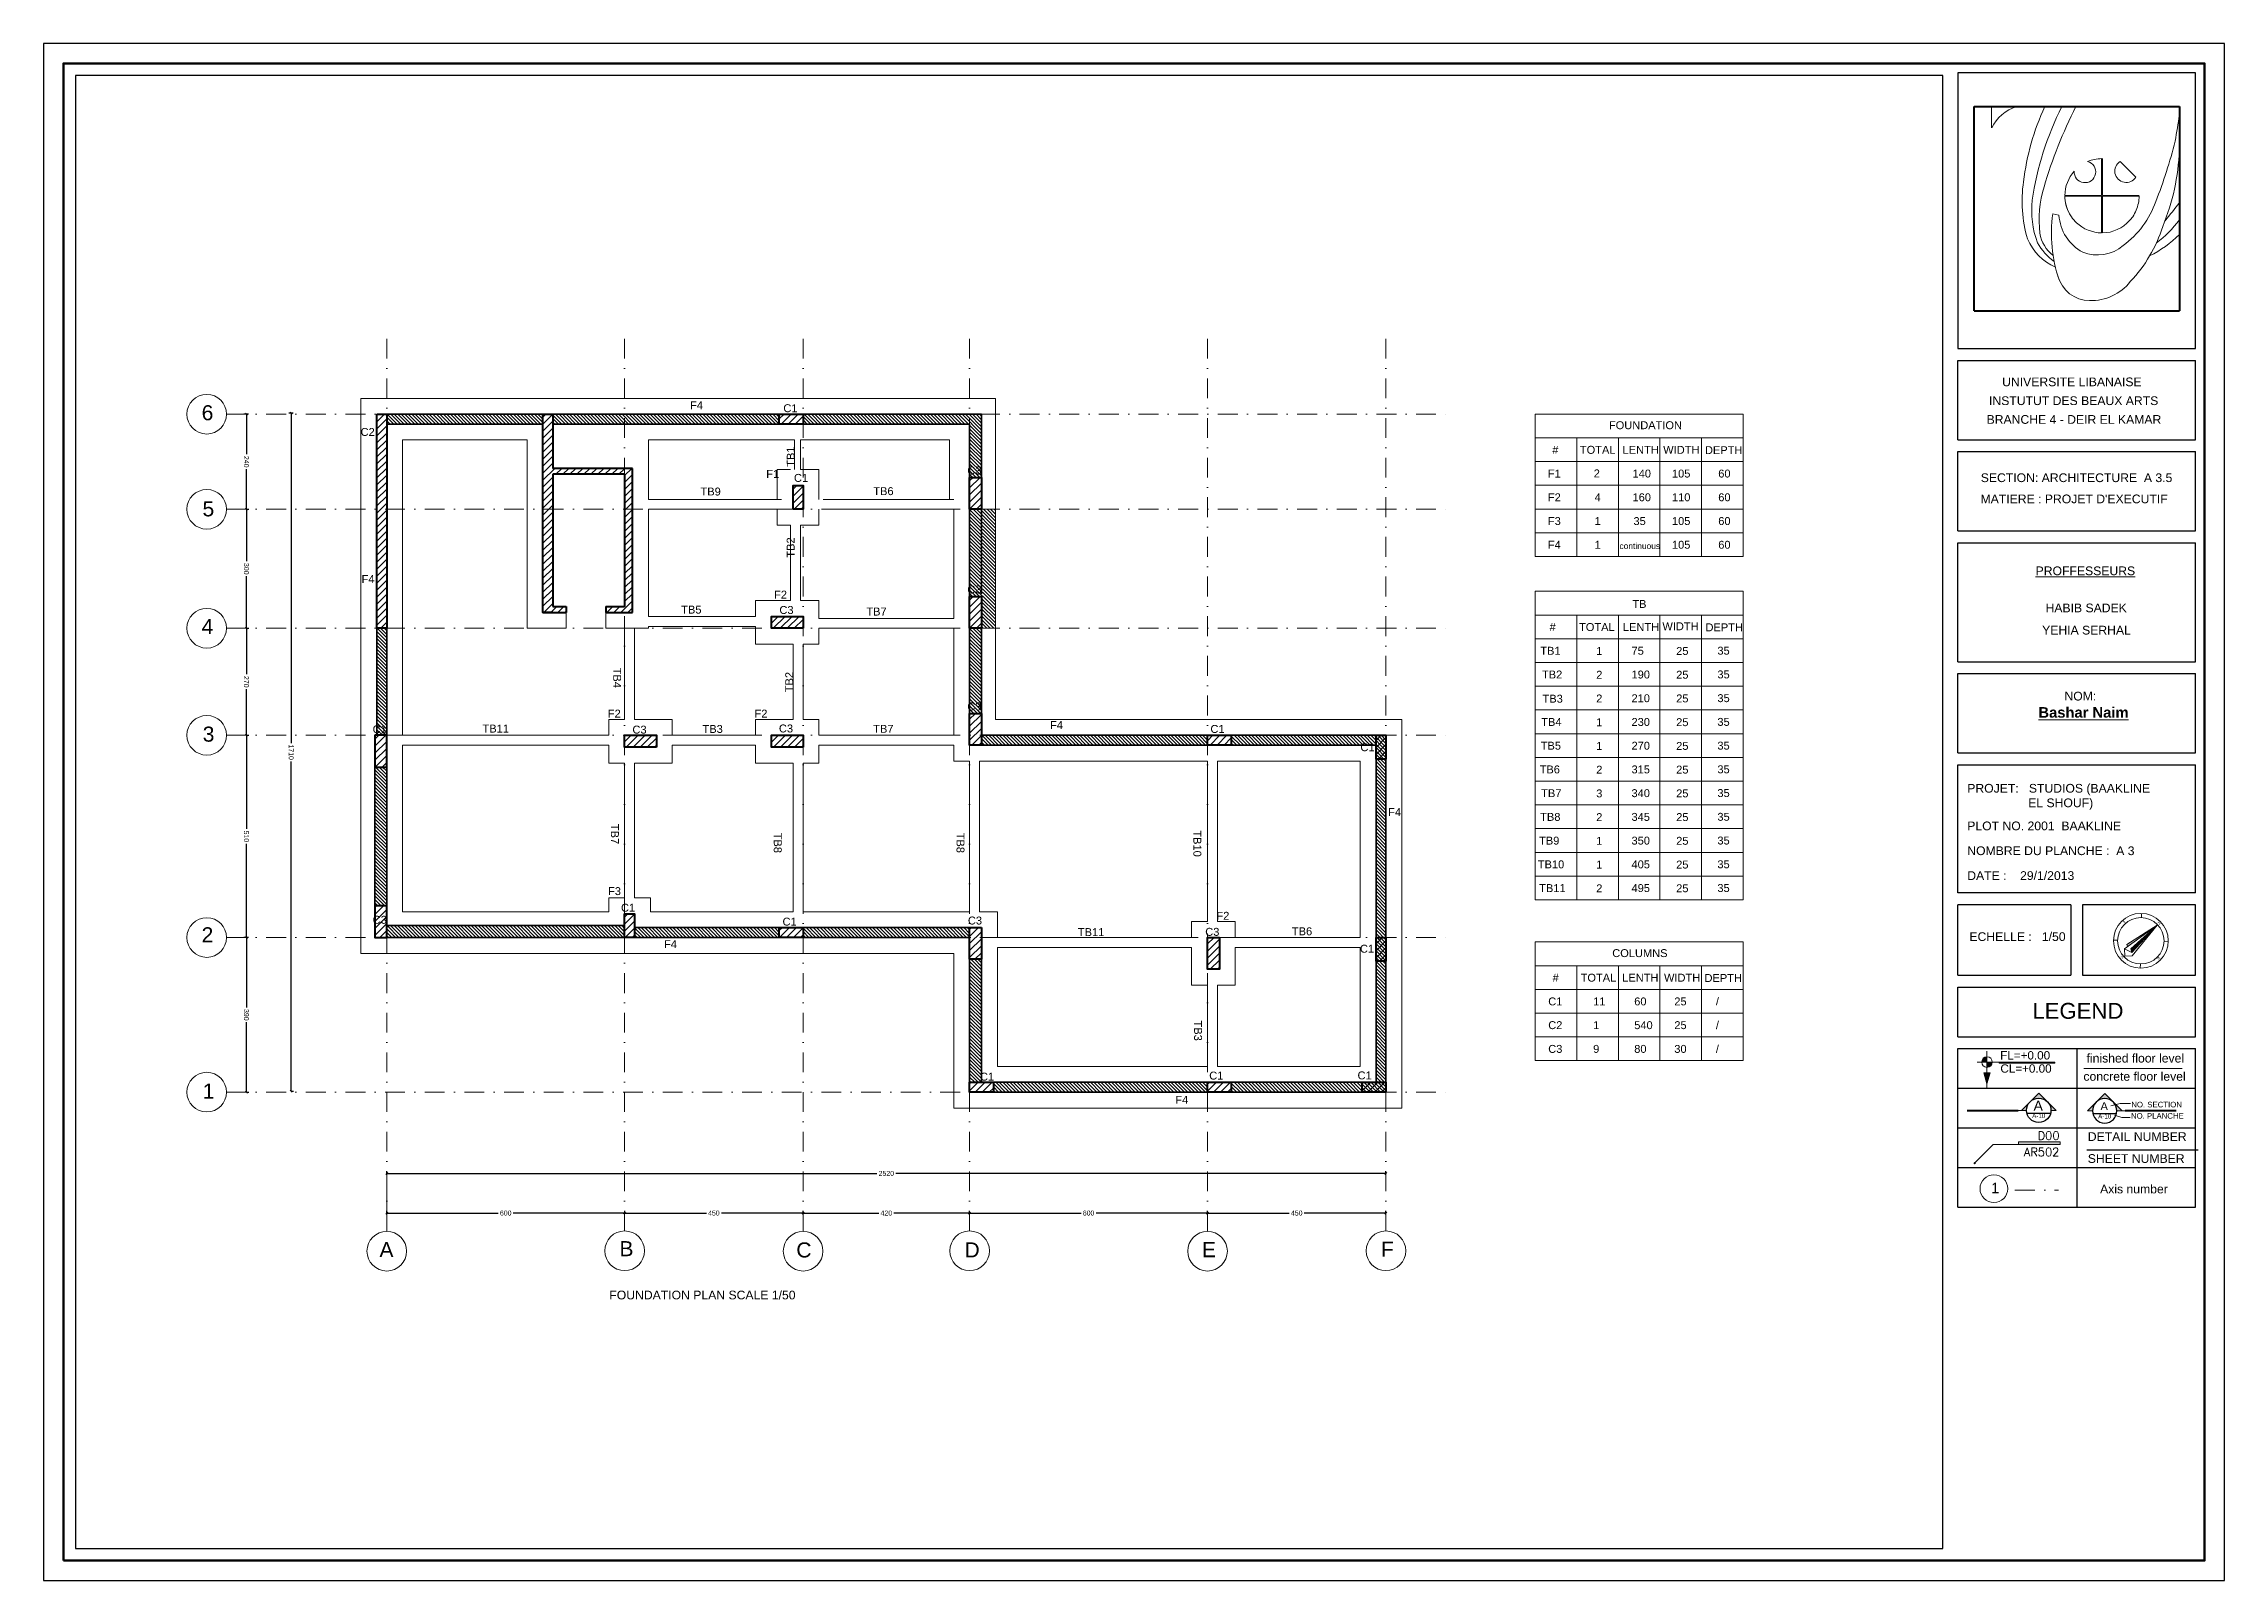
# Model space of a CAD drawing. Header units: inches. Extents: x -580639 to 179052, y 0 to 152898.
# Drawn here: x -470638 to -415638, y 113030 to 151788 of the extents above; entities that cross this region are included whole.
import ezdxf
from ezdxf.enums import TextEntityAlignment as Align

# ---------------------------------------------------------------- set-up
doc = ezdxf.new("R2010")
doc.units = ezdxf.units.IN
doc.header["$LTSCALE"] = 500
doc.header["$MEASUREMENT"] = 0
for name, pattern in [('ACAD_ISO02W100', [15, 12, -3]), ('CENTER', [2, 1.25, -0.25, 0.25, -0.25]), ('DASHDOTX2', [2, 1, -0.5, 0, -0.5])]:
    doc.linetypes.add(name, pattern=pattern)
for name, color, linetype, lineweight in [('1ATEXT', 3, 'Continuous', 20), ('A-0.15', 50, 'Continuous', 15), ('A-0.2', 61, 'Continuous', 20), ('A-0.25', 42, 'Continuous', 25), ('A-ANNO-TEXS', 211, 'Continuous', 18), ('A-htch', 252, 'Continuous', 20), ('A-wall', 52, 'Continuous', 35), ('col', 4, 'Continuous', 40), ('DIM', 8, 'Continuous', 18), ('ground floor', 8, 'Continuous', 20), ('WALL', 7, 'Continuous', 40), ('WIN', 3, 'Continuous', 18), ('WIND', 3, 'Continuous', 13)]:
    doc.layers.add(name, color=color, linetype=linetype, lineweight=lineweight)
for name, color, linetype in [('LEGEND', 4, 'Continuous'), ('SYD', 5, 'Continuous'), ('SYSEC', 6, 'Continuous'), ('SYSECTION', 1, 'Continuous')]:
    doc.layers.add(name, color=color, linetype=linetype)
doc.styles.add('100', font='arial.ttf', dxfattribs={"height": 200})
doc.styles.add('50', font='arial.ttf', dxfattribs={"height": 125})
doc.styles.add('CURENT', font='sanss___.ttf')
doc.styles.get("Standard").update_dxf_attribs({"font": 'arial.ttf'})
doc.styles.add('TXT', font='ROMANS.SHX')
doc.dimstyles.new('DIM', dxfattribs={"dimscale": 50, "dimtxt": 125, "dimasz": 1, "dimexe": 1.2, "dimexo": 1, "dimgap": 1, "dimtad": 0, "dimtoh": 1, "dimdec": 0, "dimlfac": 0.1, "dimrnd": 1, "dimdsep": 46, "dimtxsty": '50', "dimblk": 'OBLIQUE', "dimcen": 0.09, "dimclrt": 8, "dimadec": 0, "dimazin": 0, "dimtfac": 1, "dimtdec": 0, "dimtix": 1, "dimtofl": 0, "dimtmove": 2, "dimatfit": 2, "dimfxl": 1, "dimfxlon": 1, "dimtzin": 0, "dimarcsym": 0})
pattern_1 = [(45, (0, -6281.16), (-88.388348, 88.388348), [])]

msp = doc.modelspace()

# ---------------------------------------------------------------- texts
at = {"layer": 'A-ANNO-TEXS', "style": '50'}
for s, p in [('finished floor level', (-419114.478, 126090.551)), ('concrete floor level', (-419193.128, 125631.479)), ('DETAIL NUMBER', (-419083.331, 124113.33)), ('SHEET NUMBER', (-419083.331, 123559.472)), ('Axis number', (-418773.353, 122790.71))]:
    msp.add_text(s, height=220, dxfattribs=at).set_placement(p)
at = {"layer": 'A-ANNO-TEXS'}
for s, width, gutter_width, heights, insert, char_height, attachment_point, style in [('UNIVERSITE LIBANAISE', 4948.28299, 1000, [0], (-421243.651, 143367.231), 220, 1, '50'), ('F4', 283.84773, 500, [0], (-454335.001, 142767.205), 200, 1, '100'), ('C1', 162.80163, 500, [0], (-451624.611, 142692.967), 200, 3, '100'), ('INSTUTUT DES BEAUX ARTS', 4948.28299, 1000, [0], (-421574.198, 142892.741), 220, 1, '50'), ('C2', 162.80163, 500, [0], (-462287.193, 142094.286), 200, 3, '100'), ('FOUNDATION', 793.82583, 500, [206.958], (-431160.09, 142264.039), 199.5, 1, '100'), ('BRANCHE 4 - DEIR EL KAMAR', 4948.28299, 1000, [0], (-421635.075, 142419.55), 220, 1, '50'), ('#', 793.82583, 500, [0], (-432589.813, 141642.844), 199.5, 1, '100'), ('TOTAL', 793.82583, 500, [206.958], (-431892.938, 141643.109), 199.5, 1, '100'), ('LENTH', 793.82583, 500, [206.958], (-430816.729, 141643.109), 199.5, 1, '100'), ('WIDTH', 793.82583, 500, [0], (-429790.976, 141643.109), 199.5, 1, '100'), ('DEPTH', 793.82583, 500, [0], (-428739.1, 141635.588), 199.5, 1, '100'), ('F1', 283.84773, 500, [0], (-452087.275, 141036.155), 200, 3, '100'), ('C1', 162.80163, 500, [0], (-451356.234, 140935.77), 200, 3, '100'), ('C3', 162.80163, 500, [0], (-446986.192, 141121.908), 200, 3, '100'), ('F1', 793.82583, 500, [0], (-432699.807, 141044.609), 199.5, 1, '100'), ('2', 793.82583, 500, [0], (-431543.615, 141048.686), 199.5, 1, '100'), ('140', 793.82583, 500, [0], (-430565.066, 141044.609), 199.5, 1, '100'), ('105', 793.82583, 500, [0], (-429570.663, 141044.609), 199.5, 1, '100'), ('60', 793.82583, 500, [0], (-428403.138, 141044.609), 199.5, 1, '100'), ('SECTION: ARCHITECTURE  A 3.5\\P ', 5318.43165, 1000, [0], (-421782.952, 140949.999), 220, 1, '50'), ('TB9', 711.30895, 500, [0], (-453559.514, 140591.781), 200, 3, '100'), ('TB6', 711.30895, 500, [0], (-449201.618, 140601.01), 200, 3, '100'), ('F2', 793.82583, 500, [0], (-432699.807, 140446.109), 199.5, 1, '100'), ('   4', 793.82583, 500, [0], (-431753.074, 140446.109), 199.5, 1, '100'), ('160', 793.82583, 500, [0], (-430565.066, 140446.109), 199.5, 1, '100'), ('110', 793.82583, 500, [0], (-429570.663, 140446.109), 199.5, 1, '100'), ('60', 793.82583, 500, [0], (-428403.138, 140446.109), 199.5, 1, '100'), ("MATIERE : PROJET D'EXECUTIF ", 5318.43165, 1000, [0], (-421788.301, 140415.729), 220, 1, '50'), ('F3', 793.82583, 500, [0], (-432699.807, 139847.609), 199.5, 1, '100'), ('   1', 793.82583, 500, [0], (-431753.074, 139847.609), 199.5, 1, '100'), ('35', 793.82583, 500, [0], (-430541.683, 139845.742), 199.5, 1, '100'), ('105', 793.82583, 500, [0], (-429570.663, 139847.609), 199.5, 1, '100'), ('60', 793.82583, 500, [0], (-428403.138, 139847.609), 199.5, 1, '100'), ('F4', 793.82583, 500, [0], (-432699.807, 139249.109), 199.5, 1, '100'), ('   1', 793.82583, 500, [0], (-431753.074, 139249.109), 199.5, 1, '100'), ('continuous', 793.82583, 500, [0], (-430894.072, 139192.957), 151.62, 1, '100'), ('105', 793.82583, 500, [0], (-429570.663, 139249.109), 199.5, 1, '100'), ('60', 793.82583, 500, [0], (-428403.138, 139249.109), 199.5, 1, '100'), ('{\\LPROFFESSEURS }', 5318.43165, 1000, [0], (-420398.583, 138601.641), 220, 1, '50'), ('F4', 283.84773, 500, [0], (-462619.448, 138384.7), 200, 1, '100'), ('C3', 162.80163, 500, [0], (-446986.192, 138121.908), 200, 3, '100'), ('TB5', 711.30895, 500, [0], (-454046.44, 137613.005), 200, 3, '100'), ('F2', 283.84773, 500, [0], (-451890.097, 137991.262), 200, 3, '100'), ('C3', 162.80163, 500, [0], (-451724.323, 137603.966), 200, 3, '100'), ('TB7', 711.30895, 500, [0], (-449376.947, 137564.944), 200, 3, '100'), ('TB', 1120.65092, 1000, [0], (-430569.326, 137755.898), 199.5, 1, '100'), ('HABIB SADEK ', 5318.43165, 1000, [0], (-420148.555, 137665.83), 220, 1, '50'), ('#', 793.82583, 500, [0], (-432658.782, 137173.488), 199.5, 1, '100'), ('TOTAL', 793.82583, 500, [206.958], (-431913.874, 137173.754), 199.5, 1, '100'), ('LENTH', 793.82583, 500, [206.958], (-430808.437, 137173.754), 199.5, 1, '100'), ('WIDTH', 793.82583, 500, [0], (-429811.927, 137192.409), 199.5, 1, '100'), ('DEPTH', 793.82583, 500, [0], (-428724.874, 137166.232), 199.5, 1, '100'), ('YEHIA SERHAL', 5318.43165, 1000, [0], (-420234.488, 137105.965), 220, 1, '50'), ('TB1', 793.82583, 500, [0], (-432891.327, 136575.254), 199.5, 1, '100'), ('1', 793.82583, 500, [0], (-431481.222, 136569.12), 199.5, 1, '100'), ('75', 793.82583, 500, [0], (-430590.836, 136575.254), 199.5, 1, '100'), ('25', 793.82583, 500, [0], (-429464.623, 136570.31), 199.5, 1, '100'), ('35', 793.82583, 500, [0], (-428424.639, 136577.41), 199.5, 1, '100'), ('TB2', 793.82583, 500, [0], (-432848.337, 135976.754), 199.5, 1, '100'), ('2 ', 793.82583, 500, [0], (-431481.222, 135970.62), 199.5, 1, '100'), ('190', 793.82583, 500, [0], (-430590.836, 135976.754), 199.5, 1, '100'), ('25', 793.82583, 500, [0], (-429464.623, 135971.81), 199.5, 1, '100'), ('35', 793.82583, 500, [0], (-428424.639, 135978.91), 199.5, 1, '100'), ('TB3', 793.82583, 500, [0], (-432834.994, 135366.768), 199.5, 1, '100'), ('2', 793.82583, 500, [200.819], (-431481.222, 135372.12), 199.5, 1, '100'), ('210', 793.82583, 500, [0], (-430590.836, 135378.254), 199.5, 1, '100'), ('25', 793.82583, 500, [0], (-429464.623, 135373.31), 199.5, 1, '100'), ('35', 793.82583, 500, [0], (-428424.639, 135380.41), 199.5, 1, '100'), ('NOM: ', 5318.43165, 1000, [0], (-419671.62, 135442.021), 220, 1, '50'), ('F2', 283.84773, 500, [0], (-456083.081, 134991.262), 200, 3, '100'), ('F2', 283.84773, 500, [0], (-452383.081, 134991.262), 200, 3, '100'), ('C3', 162.80163, 500, [0], (-446986.192, 135171.908), 200, 3, '100'), ('TB4', 793.82583, 500, [0], (-432866.867, 134779.754), 199.5, 1, '100'), ('1', 793.82583, 500, [200.819], (-431481.222, 134773.62), 199.5, 1, '100'), ('230', 793.82583, 500, [0], (-430590.836, 134779.754), 199.5, 1, '100'), ('25', 793.82583, 500, [0], (-429464.623, 134774.81), 199.5, 1, '100'), ('35', 793.82583, 500, [0], (-428424.639, 134781.91), 199.5, 1, '100'), ('{\\fArial|b1|i0|c0|p34;\\LBashar Naim}', 5318.43165, 1000, [0], (-420328.339, 135054.19), 266.2, 1, '50'), ('C1', 162.80163, 500, [0], (-461982.647, 134595.72), 200, 3, '100'), ('TB11', 711.30895, 500, [0], (-458901.911, 134613.268), 200, 3, '100'), ('C3', 162.80163, 500, [0], (-455431.015, 134586.658), 200, 3, '100'), ('TB3', 711.30895, 500, [0], (-453508.792, 134604.23), 200, 3, '100'), ('C3', 162.80163, 500, [0], (-451737.113, 134615.969), 200, 3, '100'), ('TB7', 711.30895, 500, [0], (-449203.903, 134607.128), 200, 3, '100'), ('F4', 283.84773, 500, [0], (-445256.589, 134701.06), 200, 1, '100'), ('C1', 162.80163, 500, [0], (-440853.871, 134603.211), 200, 3, '100'), ('C1', 162.80163, 500, [0], (-437070.903, 134142.94), 200, 3, '100'), ('TB5', 793.82583, 500, [0], (-432880.449, 134181.254), 199.5, 1, '100'), ('1', 793.82583, 500, [0], (-431481.222, 134175.12), 199.5, 1, '100'), ('270', 793.82583, 500, [0], (-430590.836, 134181.254), 199.5, 1, '100'), ('25', 793.82583, 500, [0], (-429464.623, 134176.31), 199.5, 1, '100'), ('35', 793.82583, 500, [0], (-428424.639, 134183.41), 199.5, 1, '100'), ('TB6', 793.82583, 500, [0], (-432906.97, 133582.754), 199.5, 1, '100'), ('2', 793.82583, 500, [0], (-431481.222, 133576.62), 199.5, 1, '100'), ('315', 793.82583, 500, [0], (-430590.836, 133582.754), 199.5, 1, '100'), ('25', 793.82583, 500, [0], (-429464.623, 133577.81), 199.5, 1, '100'), ('35', 793.82583, 500, [0], (-428424.639, 133584.91), 199.5, 1, '100'), ('PROJET:   STUDIOS (BAAKLINE \\P                  EL SHOUF)', 6503.49491, 1000, [0], (-422122.871, 133117.443), 220, 1, '50'), ('TB7', 793.82583, 500, [0], (-432869.214, 132984.254), 199.5, 1, '100'), ('3', 793.82583, 500, [0], (-431481.222, 132978.12), 199.5, 1, '100'), ('340', 793.82583, 500, [0], (-430590.836, 132984.254), 199.5, 1, '100'), ('25', 793.82583, 500, [0], (-429464.623, 132979.31), 199.5, 1, '100'), ('35', 793.82583, 500, [0], (-428424.639, 132986.41), 199.5, 1, '100'), ('F4', 283.84773, 500, [0], (-436728.058, 132507.834), 200, 1, '100'), ('TB8', 793.82583, 500, [0], (-432894.399, 132385.754), 199.5, 1, '100'), ('2', 793.82583, 500, [0], (-431481.222, 132379.62), 199.5, 1, '100'), ('345', 793.82583, 500, [0], (-430590.836, 132385.754), 199.5, 1, '100'), ('25', 793.82583, 500, [0], (-429464.623, 132380.81), 199.5, 1, '100'), ('35', 793.82583, 500, [0], (-428424.639, 132387.91), 199.5, 1, '100'), ('PLOT NO. 2001  BAAKLINE', 6503.49491, 1000, [0], (-422122.871, 132168.784), 220, 1, '50'), ('TB9', 793.82583, 500, [0], (-432921.682, 131787.254), 199.5, 1, '100'), ('1', 793.82583, 500, [0], (-431481.222, 131781.12), 199.5, 1, '100'), ('350', 793.82583, 500, [0], (-430590.836, 131787.254), 199.5, 1, '100'), ('25', 793.82583, 500, [0], (-429464.623, 131782.31), 199.5, 1, '100'), ('35', 793.82583, 500, [0], (-428424.639, 131789.41), 199.5, 1, '100'), ('NOMBRE DU PLANCHE :  A 3', 6503.49491, 1000, [0], (-422122.871, 131542.214), 220, 1, '50'), ('TB10', 793.82583, 500, [0], (-432953.531, 131188.754), 199.5, 1, '100'), ('1', 793.82583, 500, [0], (-431481.222, 131182.62), 199.5, 1, '100'), ('405', 793.82583, 500, [0], (-430590.836, 131188.754), 199.5, 1, '100'), ('25', 793.82583, 500, [0], (-429464.623, 131183.81), 199.5, 1, '100'), ('35', 793.82583, 500, [0], (-428424.639, 131190.91), 199.5, 1, '100'), ('DATE :    29/1/2013', 6503.49491, 1000, [0], (-422122.871, 130915.343), 220, 1, '50'), ('F3', 283.84773, 500, [0], (-456077.136, 130513.909), 200, 3, '100'), ('TB11', 793.82583, 500, [0], (-432919.369, 130590.254), 199.5, 1, '100'), ('2', 793.82583, 500, [0], (-431481.222, 130584.12), 199.5, 1, '100'), ('495', 793.82583, 500, [0], (-430590.836, 130590.254), 199.5, 1, '100'), ('25', 793.82583, 500, [0], (-429464.623, 130585.31), 199.5, 1, '100'), ('35', 793.82583, 500, [0], (-428424.639, 130592.41), 199.5, 1, '100'), ('C1', 162.80163, 500, [0], (-455719.753, 130095.617), 200, 3, '100'), ('F2', 283.84773, 500, [0], (-440733.081, 129891.262), 200, 3, '100'), ('C3', 162.80163, 500, [0], (-461982.796, 129790.636), 200, 3, '100'), ('C1', 162.80163, 500, [0], (-451645.303, 129744.151), 200, 3, '100'), ('C3', 162.80163, 500, [0], (-446970.347, 129772.23), 200, 3, '100'), ('TB11', 711.30895, 500, [0], (-443886.25, 129480.904), 200, 3, '100'), ('C3', 162.80163, 500, [0], (-440984.622, 129486.871), 200, 3, '100'), ('TB6', 711.30895, 500, [0], (-438644.416, 129499.93), 200, 3, '100'), ('ECHELLE :   1/50', 6503.49491, 1000, [0], (-422068.383, 129376.044), 220, 1, '50'), ('F4', 283.84773, 500, [0], (-454991.259, 129176.806), 200, 1, '100'), ('C1', 162.80163, 500, [0], (-437082.686, 129061.138), 200, 3, '100'), ('COLUMNS', 793.82583, 500, [206.958], (-431076.895, 128949.707), 199.5, 1, '100'), ('#', 793.82583, 500, [0], (-432581.015, 128329.854), 199.5, 1, '100'), ('TOTAL', 793.82583, 500, [206.958], (-431873.859, 128330.119), 199.5, 1, '100'), ('LENTH', 793.82583, 500, [206.958], (-430826.008, 128330.119), 199.5, 1, '100'), ('WIDTH', 793.82583, 500, [0], (-429771.265, 128330.119), 199.5, 1, '100'), ('DEPTH', 793.82583, 500, [0], (-428749.723, 128322.598), 199.5, 1, '100'), ('C1', 793.82583, 500, [0], (-432691.01, 127731.619), 199.5, 1, '100'), ('11', 793.82583, 500, [0], (-431558.005, 127731.619), 199.5, 1, '100'), ('60', 793.82583, 500, [0], (-430522.341, 127731.619), 199.5, 1, '100'), ('25', 793.82583, 500, [0], (-429511.445, 127731.619), 199.5, 1, '100'), ('/', 793.82583, 500, [0], (-428463.332, 127731.619), 199.5, 1, '100'), ('C2', 793.82583, 500, [0], (-432691.01, 127133.119), 199.5, 1, '100'), ('1', 793.82583, 500, [0], (-431558.005, 127133.119), 199.5, 1, '100'), ('540', 793.82583, 500, [0], (-430522.341, 127133.119), 199.5, 1, '100'), ('25', 793.82583, 500, [0], (-429511.445, 127133.119), 199.5, 1, '100'), ('/', 793.82583, 500, [0], (-428463.332, 127133.119), 199.5, 1, '100'), ('LEGEND', 2660.77035, 1000, [0], (-420481.497, 127594.248), 400, 1, '50'), ('C3', 793.82583, 500, [0], (-432691.01, 126534.619), 199.5, 1, '100'), ('9', 793.82583, 500, [0], (-431558.005, 126534.619), 199.5, 1, '100'), ('80', 793.82583, 500, [0], (-430522.341, 126534.619), 199.5, 1, '100'), ('30', 793.82583, 500, [0], (-429511.445, 126534.619), 199.5, 1, '100'), ('/', 793.82583, 500, [0], (-428463.332, 126534.619), 199.5, 1, '100'), ('C1', 162.80163, 500, [0], (-446666.388, 125834.598), 200, 3, '100'), ('C1', 162.80163, 500, [0], (-440884.537, 125861.445), 200, 3, '100'), ('C1', 162.80163, 500, [0], (-437143.122, 125865.993), 200, 3, '100'), ('F4', 283.84773, 500, [0], (-442096.709, 125250.963), 200, 1, '100'), ('FOUNDATION PLAN SCALE 1/50', 6255.05914, 400, [0], (-451674.322, 120337.437), 220, 3, '50')]:
    msp.add_mtext_dynamic_manual_height_columns(s, width=width, gutter_width=gutter_width, heights=heights, dxfattribs=dict(at, insert=insert, char_height=char_height, attachment_point=attachment_point, style=style))
at = {"layer": 'A-ANNO-TEXS', "char_height": 200, "style": '100'}
for s, insert, attachment_point, rotation in [('TB1', (-451898.944, 141626.402), 3, 90.6341526), ('TB2', (-451898.137, 139335.251), 3, 90), ('TB4', (-456272.957, 136050.049), 7, 270), ('TB2', (-451934.105, 135942.515), 3, 90), ('TB7', (-456330.457, 132109.493), 7, 270), ('TB8', (-452225.419, 131887.945), 7, 270), ('TB8', (-447617.283, 131887.945), 7, 270), ('TB10', (-441643.871, 131947.35), 7, 270), ('TB3', (-441625.202, 127149.881), 7, 270)]:
    msp.add_mtext_dynamic_manual_height_columns(s, width=711.30895, gutter_width=500, heights=[0], dxfattribs=dict(at, insert=insert, attachment_point=attachment_point, rotation=rotation))
at = {"layer": 'ground floor', "attachment_point": 1, "style": '100'}
for s, heights, insert, char_height in [('6', [0], (-466652.561, 142669.844), 380), ('5', [0], (-466631.088, 140246.098), 380), ('4', [0], (-466652.702, 137280.536), 380), ('3', [0], (-466625.856, 134563.362), 380), ('2', [0], (-466653.95, 129502.259), 380), ('1', [0], (-466625.279, 125560.15), 380), ('1', [0], (-421522.069, 123060.135), 266), ('A', [0], (-462168.277, 121563.041), 380), ('B', [0], (-456115.598, 121586.151), 380), ('C', [200], (-451654.907, 121554.52), 380), ('D', [0], (-447413.261, 121555.158), 380), ('E', [0], (-441426.76, 121562.065), 380), ('F', [0], (-436912.864, 121575.217), 380)]:
    msp.add_mtext_dynamic_manual_height_columns(s, width=215.80113, gutter_width=1000, heights=heights, dxfattribs=dict(at, insert=insert, char_height=char_height))

# ---------------------------------------------------------------- blocks, each defined once
blk = doc.blocks.new('_Oblique')
at = {"color": 0, "linetype": 'ByBlock', "lineweight": -2}
blk.add_line((-0.5, -0.5), (0.5, 0.5), dxfattribs=at)
blk = doc.blocks.new('*D1068')
at = {"layer": 'Defpoints', "color": 0, "transparency": 16777216}
for p in [(-465525, 129244), (-464574, 129244), (-465525, 125344)]:
    blk.add_point(p, dxfattribs=at)
at = {"layer": 'ground floor', "color": 0, "lineweight": -2, "transparency": 16777216}
for p, q in [((-465475, 129244), (-465585, 129244)), ((-465525, 129244), (-465525, 127482)), ((-465525, 125344), (-465525, 127106)), ((-465525, 125344), (-465465, 125344))]:
    blk.add_line(p, q, dxfattribs=at)
at = {"layer": 'ground floor', "color": 0, "lineweight": -2, "transparency": 16777216, "xscale": 50, "yscale": 50, "zscale": 50}
for p, rotation in [((-465525, 129244), 90), ((-465525, 125344), 270)]:
    blk.add_blockref('_Oblique', p, dxfattribs=dict(at, rotation=rotation))
at = {"layer": 'ground floor', "color": 8, "transparency": 16777216, "insert": (-465525, 127294), "char_height": 125, "attachment_point": 5, "rotation": 270, "style": '50'}
blk.add_mtext('390', dxfattribs=at)
blk = doc.blocks.new('*D1069')
at = {"layer": 'Defpoints', "color": 0, "transparency": 16777216}
for p in [(-465525, 134344), (-465525, 134344), (-465525, 129244)]:
    blk.add_point(p, dxfattribs=at)
at = {"layer": 'ground floor', "color": 0, "lineweight": -2, "transparency": 16777216}
for p, q in [((-465525, 134344), (-465465, 134344)), ((-465525, 134344), (-465525, 131982)), ((-465525, 129244), (-465525, 131606)), ((-465525, 129244), (-465585, 129244))]:
    blk.add_line(p, q, dxfattribs=at)
at = {"layer": 'ground floor', "color": 0, "lineweight": -2, "transparency": 16777216, "xscale": 50, "yscale": 50, "zscale": 50}
for p, rotation in [((-465525, 134344), 90), ((-465525, 129244), 270)]:
    blk.add_blockref('_Oblique', p, dxfattribs=dict(at, rotation=rotation))
at = {"layer": 'ground floor', "color": 8, "transparency": 16777216, "insert": (-465525, 131794), "char_height": 125, "attachment_point": 5, "rotation": 270, "style": '50'}
blk.add_mtext('510', dxfattribs=at)
blk = doc.blocks.new('*D1070')
at = {"layer": 'Defpoints', "color": 0, "transparency": 16777216}
for p in [(-465525, 137044), (-465525, 137044), (-465525, 134344)]:
    blk.add_point(p, dxfattribs=at)
at = {"layer": 'ground floor', "color": 0, "lineweight": -2, "transparency": 16777216}
for p, q in [((-465525, 137044), (-465465, 137044)), ((-465525, 137044), (-465525, 135883)), ((-465525, 134344), (-465525, 135505)), ((-465525, 134344), (-465465, 134344))]:
    blk.add_line(p, q, dxfattribs=at)
at = {"layer": 'ground floor', "color": 0, "lineweight": -2, "transparency": 16777216, "xscale": 50, "yscale": 50, "zscale": 50}
for p, rotation in [((-465525, 137044), 90), ((-465525, 134344), 270)]:
    blk.add_blockref('_Oblique', p, dxfattribs=dict(at, rotation=rotation))
at = {"layer": 'ground floor', "color": 8, "transparency": 16777216, "insert": (-465525, 135694), "char_height": 125, "attachment_point": 5, "rotation": 270, "style": '50'}
blk.add_mtext('270', dxfattribs=at)
blk = doc.blocks.new('*D1071')
at = {"layer": 'Defpoints', "color": 0, "transparency": 16777216}
for p in [(-465525, 140044), (-465525, 140044), (-465525, 137044)]:
    blk.add_point(p, dxfattribs=at)
at = {"layer": 'ground floor', "color": 0, "lineweight": -2, "transparency": 16777216}
for p, q in [((-465525, 140044), (-465465, 140044)), ((-465525, 140044), (-465525, 138732)), ((-465525, 137044), (-465525, 138356)), ((-465525, 137044), (-465465, 137044))]:
    blk.add_line(p, q, dxfattribs=at)
at = {"layer": 'ground floor', "color": 0, "lineweight": -2, "transparency": 16777216, "xscale": 50, "yscale": 50, "zscale": 50}
for p, rotation in [((-465525, 140044), 90), ((-465525, 137044), 270)]:
    blk.add_blockref('_Oblique', p, dxfattribs=dict(at, rotation=rotation))
at = {"layer": 'ground floor', "color": 8, "transparency": 16777216, "insert": (-465525, 138544), "char_height": 125, "attachment_point": 5, "rotation": 270, "style": '50'}
blk.add_mtext('300', dxfattribs=at)
blk = doc.blocks.new('*D1072')
at = {"layer": 'Defpoints', "color": 0, "transparency": 16777216}
for p in [(-465525, 142442), (-464582, 142442), (-465525, 140044)]:
    blk.add_point(p, dxfattribs=at)
at = {"layer": 'ground floor', "color": 0, "lineweight": -2, "transparency": 16777216}
for p, q in [((-465475, 142442), (-465585, 142442)), ((-465525, 142442), (-465525, 141432)), ((-465525, 140044), (-465525, 141054)), ((-465525, 140044), (-465465, 140044))]:
    blk.add_line(p, q, dxfattribs=at)
at = {"layer": 'ground floor', "color": 0, "lineweight": -2, "transparency": 16777216, "xscale": 50, "yscale": 50, "zscale": 50}
for p, rotation in [((-465525, 142442), 90), ((-465525, 140044), 270)]:
    blk.add_blockref('_Oblique', p, dxfattribs=dict(at, rotation=rotation))
at = {"layer": 'ground floor', "color": 8, "transparency": 16777216, "insert": (-465525, 141243), "char_height": 125, "attachment_point": 5, "rotation": 270, "style": '50'}
blk.add_mtext('240', dxfattribs=at)
blk = doc.blocks.new('*D1073')
at = {"layer": 'Defpoints', "color": 0, "transparency": 16777216}
for p in [(-464395, 142467), (-463888, 142467), (-464395, 125369)]:
    blk.add_point(p, dxfattribs=at)
at = {"layer": 'ground floor', "color": 0, "lineweight": -2, "transparency": 16777216}
for p, q in [((-464345, 142467), (-464455, 142467)), ((-464395, 142467), (-464395, 134148)), ((-464395, 125369), (-464395, 133687)), ((-464395, 125369), (-464335, 125369))]:
    blk.add_line(p, q, dxfattribs=at)
at = {"layer": 'ground floor', "color": 0, "lineweight": -2, "transparency": 16777216, "xscale": 50, "yscale": 50, "zscale": 50}
for p, rotation in [((-464395, 142467), 90), ((-464395, 125369), 270)]:
    blk.add_blockref('_Oblique', p, dxfattribs=dict(at, rotation=rotation))
at = {"layer": 'ground floor', "color": 8, "transparency": 16777216, "insert": (-464395, 133918), "char_height": 125, "attachment_point": 5, "rotation": 270, "style": '50'}
blk.add_mtext('1710', dxfattribs=at)
blk = doc.blocks.new('*D1077')
at = {"layer": 'Defpoints', "color": 0, "transparency": 16777216}
for p in [(-461984, 122294), (-455984, 122294), (-455984, 122294)]:
    blk.add_point(p, dxfattribs=at)
at = {"layer": 'DIM', "color": 0, "lineweight": -2, "transparency": 16777216}
for p, q in [((-461984, 122294), (-461984, 122354)), ((-461984, 122294), (-459172, 122294)), ((-455984, 122294), (-458796, 122294)), ((-455984, 122294), (-455984, 122354))]:
    blk.add_line(p, q, dxfattribs=at)
at = {"layer": 'DIM', "color": 0, "lineweight": -2, "transparency": 16777216, "xscale": 50, "yscale": 50, "zscale": 50, "rotation": 180}
blk.add_blockref('_Oblique', (-461984, 122294), dxfattribs=at)
at = {"layer": 'DIM', "color": 0, "lineweight": -2, "transparency": 16777216, "xscale": 50, "yscale": 50, "zscale": 50}
blk.add_blockref('_Oblique', (-455984, 122294), dxfattribs=at)
at = {"layer": 'DIM', "color": 8, "transparency": 16777216, "insert": (-458984, 122294), "char_height": 125, "attachment_point": 5, "style": '50'}
blk.add_mtext('600', dxfattribs=at)
blk = doc.blocks.new('*D1078')
at = {"layer": 'Defpoints', "color": 0, "transparency": 16777216}
for p in [(-455984, 122294), (-451484, 122294), (-451484, 122294)]:
    blk.add_point(p, dxfattribs=at)
at = {"layer": 'DIM', "color": 0, "lineweight": -2, "transparency": 16777216}
for p, q in [((-455984, 122294), (-455984, 122354)), ((-455984, 122294), (-453924, 122294)), ((-451484, 122294), (-453544, 122294)), ((-451484, 122294), (-451484, 122354))]:
    blk.add_line(p, q, dxfattribs=at)
at = {"layer": 'DIM', "color": 0, "lineweight": -2, "transparency": 16777216, "xscale": 50, "yscale": 50, "zscale": 50, "rotation": 180}
blk.add_blockref('_Oblique', (-455984, 122294), dxfattribs=at)
at = {"layer": 'DIM', "color": 0, "lineweight": -2, "transparency": 16777216, "xscale": 50, "yscale": 50, "zscale": 50}
blk.add_blockref('_Oblique', (-451484, 122294), dxfattribs=at)
at = {"layer": 'DIM', "color": 8, "transparency": 16777216, "insert": (-453734, 122294), "char_height": 125, "attachment_point": 5, "style": '50'}
blk.add_mtext('450', dxfattribs=at)
blk = doc.blocks.new('*D1079')
at = {"layer": 'Defpoints', "color": 0, "transparency": 16777216}
for p in [(-451484, 122294), (-447284, 122294), (-447284, 122294)]:
    blk.add_point(p, dxfattribs=at)
at = {"layer": 'DIM', "color": 0, "lineweight": -2, "transparency": 16777216}
for p, q in [((-451484, 122294), (-451484, 122354)), ((-451484, 122294), (-449574, 122294)), ((-447284, 122294), (-449194, 122294)), ((-447284, 122294), (-447284, 122354))]:
    blk.add_line(p, q, dxfattribs=at)
at = {"layer": 'DIM', "color": 0, "lineweight": -2, "transparency": 16777216, "xscale": 50, "yscale": 50, "zscale": 50, "rotation": 180}
blk.add_blockref('_Oblique', (-451484, 122294), dxfattribs=at)
at = {"layer": 'DIM', "color": 0, "lineweight": -2, "transparency": 16777216, "xscale": 50, "yscale": 50, "zscale": 50}
blk.add_blockref('_Oblique', (-447284, 122294), dxfattribs=at)
at = {"layer": 'DIM', "color": 8, "transparency": 16777216, "insert": (-449384, 122294), "char_height": 125, "attachment_point": 5, "style": '50'}
blk.add_mtext('420', dxfattribs=at)
blk = doc.blocks.new('*D1080')
at = {"layer": 'Defpoints', "color": 0, "transparency": 16777216}
for p in [(-447284, 122294), (-441284, 122294), (-441284, 122294)]:
    blk.add_point(p, dxfattribs=at)
at = {"layer": 'DIM', "color": 0, "lineweight": -2, "transparency": 16777216}
for p, q in [((-447284, 122294), (-447284, 122354)), ((-447284, 122294), (-444472, 122294)), ((-441284, 122294), (-444096, 122294)), ((-441284, 122294), (-441284, 122354))]:
    blk.add_line(p, q, dxfattribs=at)
at = {"layer": 'DIM', "color": 0, "lineweight": -2, "transparency": 16777216, "xscale": 50, "yscale": 50, "zscale": 50, "rotation": 180}
blk.add_blockref('_Oblique', (-447284, 122294), dxfattribs=at)
at = {"layer": 'DIM', "color": 0, "lineweight": -2, "transparency": 16777216, "xscale": 50, "yscale": 50, "zscale": 50}
blk.add_blockref('_Oblique', (-441284, 122294), dxfattribs=at)
at = {"layer": 'DIM', "color": 8, "transparency": 16777216, "insert": (-444284, 122294), "char_height": 125, "attachment_point": 5, "style": '50'}
blk.add_mtext('600', dxfattribs=at)
blk = doc.blocks.new('*D1081')
at = {"layer": 'Defpoints', "color": 0, "transparency": 16777216}
for p in [(-441284, 122294), (-436784, 122294), (-436784, 122294)]:
    blk.add_point(p, dxfattribs=at)
at = {"layer": 'DIM', "color": 0, "lineweight": -2, "transparency": 16777216}
for p, q in [((-441284, 122294), (-441284, 122354)), ((-441284, 122294), (-439224, 122294)), ((-436784, 122294), (-438844, 122294)), ((-436784, 122294), (-436784, 122354))]:
    blk.add_line(p, q, dxfattribs=at)
at = {"layer": 'DIM', "color": 0, "lineweight": -2, "transparency": 16777216, "xscale": 50, "yscale": 50, "zscale": 50, "rotation": 180}
blk.add_blockref('_Oblique', (-441284, 122294), dxfattribs=at)
at = {"layer": 'DIM', "color": 0, "lineweight": -2, "transparency": 16777216, "xscale": 50, "yscale": 50, "zscale": 50}
blk.add_blockref('_Oblique', (-436784, 122294), dxfattribs=at)
at = {"layer": 'DIM', "color": 8, "transparency": 16777216, "insert": (-439034, 122294), "char_height": 125, "attachment_point": 5, "style": '50'}
blk.add_mtext('450', dxfattribs=at)
blk = doc.blocks.new('*D1082')
at = {"layer": 'Defpoints', "color": 0, "transparency": 16777216}
for p in [(-461984, 123294), (-436784, 123294), (-436784, 123294)]:
    blk.add_point(p, dxfattribs=at)
at = {"layer": 'DIM', "color": 0, "lineweight": -2, "transparency": 16777216}
for p, q in [((-461984, 123294), (-461984, 123354)), ((-461984, 123294), (-449622, 123294)), ((-436784, 123294), (-449147, 123294)), ((-436784, 123294), (-436784, 123354))]:
    blk.add_line(p, q, dxfattribs=at)
at = {"layer": 'DIM', "color": 0, "lineweight": -2, "transparency": 16777216, "xscale": 50, "yscale": 50, "zscale": 50, "rotation": 180}
blk.add_blockref('_Oblique', (-461984, 123294), dxfattribs=at)
at = {"layer": 'DIM', "color": 0, "lineweight": -2, "transparency": 16777216, "xscale": 50, "yscale": 50, "zscale": 50}
blk.add_blockref('_Oblique', (-436784, 123294), dxfattribs=at)
at = {"layer": 'DIM', "color": 8, "transparency": 16777216, "insert": (-449384, 123294), "char_height": 125, "attachment_point": 5, "style": '50'}
blk.add_mtext('2520', dxfattribs=at)
blk = doc.blocks.new('4')
at = {"layer": 'A-0.2', "color": 253}
for p, q in [((0, 7158), (612, 7158)), ((612, 7158), (612, 6408))]:
    blk.add_line(p, q, dxfattribs=at)
at = {"layer": 'A-0.2'}
for p, q in [((4464, 4046), (4464, 5334)), ((4491, 4046), (4491, 5334)), ((5661, 4688), (5114, 5233)), ((5387, 4961), (5661, 4688)), ((4464, 4046), (3176, 4046)), ((4464, 4019), (3176, 4019)), ((4464, 2731), (4464, 4019)), ((5779, 4046), (4491, 4046)), ((5779, 4019), (4491, 4019)), ((4491, 2731), (4491, 4019)), ((2753, 3402), (2970, 3354))]:
    blk.add_line(p, q, dxfattribs=at)
at = {"layer": 'A-0.2', "color": 253}
blk.add_arc((1928, 5765), 1462, 107.64781, 153.96165, dxfattribs=at)
at = {"layer": 'A-0.2'}
for centre, radius, start, end in [((10717, 3409), 9059, 155.55033, 172.92406), ((12494, 2369), 10566, 153.0442, 171.7936), ((18093, -216), 16295, 153.09334, 163.75774), ((-19263, 10603), 26713, 349.95399, 351.96969), ((-10257, 10332), 17845, 338.64073, 345.76469), ((-676, 5940), 7870, 337.73271, 357.72099), ((4478, 4033), 1301, 138.38861, 179.40661), ((3880, 4867), 376, 175.50124, 75.71182), ((4478, 4033), 1301, 90.59339, 112.82445), ((5322, 4895), 397, 121.63123, 328.54112), ((6429, 3847), 4751, 171.79462, 196.2417), ((5120, 3503), 3106, 173.07815, 201.04099), ((5992, 3211), 3720, 162.30173, 187.61114), ((4478, 4033), 1301, 180.59339, 207.56933), ((4478, 4033), 1301, 187.50396, 216.31067), ((3279, 4920), 3270, 306.37555, 340.58391), ((4478, 4033), 1301, 337.29236, 359.40661), ((7684, 2710), 4979, 172.00351, 199.00541), ((4557, 3453), 1590, 183.56918, 241.76008), ((4478, 4033), 1301, 214.70346, 226.49059), ((4478, 4033), 1301, 226.49059, 269.40661), ((4478, 4033), 1301, 270.59339, 318.05723), ((4478, 4033), 1301, 318.05723, 325.65676), ((4478, 4033), 1301, 325.65676, 337.29236), ((4080, 5482), 3864, 306.58145, 323.55215), ((-4402, 12360), 14410, 320.31393, 323.55003), ((3569, 3233), 1845, 202.79142, 246.93196), ((3907, 3300), 1917, 208.42814, 234.80849), ((3498, 2902), 1207, 188.73708, 232.56395), ((1776, 4501), 5072, 316.72692, 342.28934), ((4368, 5496), 3987, 296.48799, 315.0148), ((4313, 3366), 1408, 248.83977, 309.98353), ((4044, 1512), 1149, 194.74643, 269.93049), ((4101, 2106), 1744, 268.07353, 321.63612)]:
    blk.add_arc(centre, radius, start, end, dxfattribs=at)
at = {"layer": 'WALL'}
for p, q in [((0, 7158), (7188, 7158)), ((0, 0), (0, 7158)), ((7188, 7158), (7188, 0)), ((0, 0), (7188, 0))]:
    blk.add_line(p, q, dxfattribs=at)
blk = doc.blocks.new('NORTH')
at = {"layer": 'WIN', "color": 1}
for p, q in [((494, 631), (0, 0)), ((0, 0), (661, -479)), ((494, 631), (4781, 459)), ((851, -154), (494, 631)), ((661, -479), (4781, 459)), ((851, -154), (4781, 459)), ((851, -154), (1006, 218)), ((887, 607), (973, 851)), ((973, 851), (4781, 459)), ((1006, 218), (4781, 459))]:
    blk.add_line(p, q, dxfattribs=at)
blk = doc.blocks.new('NORTHE')
at = {"color": 3}
for p, q in [((-1759, 1759), (-2077, 2077)), ((1759, 1759), (2077, 2077)), ((-1759, -1759), (-2077, -2077)), ((1759, -1759), (2077, -2077))]:
    blk.add_line(p, q, dxfattribs=at)
for radius in [2937, 2487]:
    blk.add_circle((0, 0), radius, dxfattribs=at)
for points in [[(-754, -1351), (-527, -1456), (0, 2402)], [(-121, -1378), (235, -1568), (0, 2402)]]:
    blk.add_solid(points, dxfattribs=at)
at = {"color": 3, "rotation": 84.51780902573543}
blk.add_blockref('NORTH', (0, -2400), dxfattribs=at)
at = {"color": 3}
for s, width, p, p2 in [('N', 1.784178, (-180, 2610), (180, 2610)), ('W', 1.365132, (-2894, 0), (-2534, 0)), ('E', 1.931772, (2517, 0), (2877, 0)), ('S', 1.931772, (-325, -2784), (35, -2784))]:
    blk.add_text(s, height=200, dxfattribs=dict(at, width=width)).set_placement(p, p2, align=Align.FIT)
blk = doc.blocks.new('NOR')
at = {"layer": 'WIN', "color": 3, "xscale": 0.000462, "yscale": 0.000462, "zscale": 0.000462, "rotation": 276.1356553146427}
blk.add_blockref('NORTHE', (-1.1, -0.12), dxfattribs=at)
blk = doc.blocks.new('SYSECFL')
at = {"layer": '1ATEXT'}
h = blk.add_hatch(color=256, dxfattribs=at)
h.paths.add_polyline_path([(7.6, 31.3), (0, 31.3), (0, 23.7, 0.414214)])
h.paths.add_polyline_path([(0, 38.9, 0.414214), (-7.6, 31.3), (0, 31.3)])
blk.add_hatch(color=256, dxfattribs=at).paths.add_polyline_path([(17.3, 31.3), (17.3, 29.7), (97.6, 29.7), (97.6, 31.3)])
h = blk.add_hatch(color=256, dxfattribs=at)
h.paths.add_polyline_path([(4.5, 15.9), (0, 15.9), (0, 0)])
h.paths.add_polyline_path([(0, 15.9), (-4.5, 15.9), (0, 0)])
for p, q in [((-14.1, 31.3), (97.6, 31.3)), ((0, -6.3), (0, 46.8)), ((0, 0), (-4.5, 15.9)), ((-4.5, 15.9), (4.5, 15.9)), ((0, 0), (4.5, 15.9))]:
    blk.add_line(p, q, dxfattribs=at)
blk.add_lwpolyline([(97.6, 31.3), (97.6, 29.7), (17.3, 29.7), (17.3, 31.3)], dxfattribs=at)
for start, end in [(0, 180), (180, 0)]:
    blk.add_arc((0, 31.3), 7.6, start, end, dxfattribs=at)
at = {"layer": '1ATEXT', "style": 'CURENT'}
for tag, p in [('FL=0.00', (19, 35)), ('CL=0.00', (19.3, 16))]:
    blk.add_attdef(tag, p, '', height=12, dxfattribs=at)
blk = doc.blocks.new('SYSECTION01')
at = {"layer": '1ATEXT'}
h = blk.add_hatch(color=256, dxfattribs=at)
edge = h.paths.add_edge_path()
edge.add_ellipse((-128.4, 0), major_axis=(0, -21.9), ratio=1, start_angle=89.9983, end_angle=269.9983)
edge.add_line((-150.3, 0), (-159.4, 0))
edge.add_line((-159.4, 0), (-128.4, 31))
edge.add_line((-128.4, 31), (-97.3, 0))
edge.add_line((-97.3, 0), (-106.5, 0))
for p, q in [((-159.4, 0), (-128.4, 31)), ((-150.3, 0), (-159.4, 0)), ((-97.3, 0), (-128.4, 31)), ((-91.7, 0), (-106.5, 0))]:
    blk.add_line(p, q, dxfattribs=at)
at = {"layer": '1ATEXT', "linetype": 'CENTER', "lineweight": 40}
blk.add_line((0, 0), (-91.7, 0), dxfattribs=at)
at = {"layer": '1ATEXT', "color": 4, "lineweight": 30}
blk.add_line((-149.7, -4.9), (-107, -4.9), dxfattribs=at)
at = {"layer": '1ATEXT', "color": 4, "lineweight": 30, "extrusion": (0, 0, -1)}
blk.add_ellipse((-128.4, 0), major_axis=(0, -21.9), ratio=1, start_param=-1.570767, end_param=4.712418, dxfattribs=at)
at = {"layer": '1ATEXT', "color": 4, "style": 'CURENT'}
for tag, height, p in [('A', 18, (-129.3, 8.4)), ('AR000', 8, (-128.4, -9.8))]:
    blk.add_attdef(tag, text='', height=height, dxfattribs=at).set_placement(p, align=Align.MIDDLE)
blk = doc.blocks.new('A$C148427A0')
at = {"layer": 'WIND', "color": 8}
for p, q in [((-100.4, 13.4), (-117.2, 9)), ((-82.2, 13.4), (-100.4, 13.4)), ((-97.5, -12), (-111, -7.7)), ((-82.9, -12), (-97.5, -12))]:
    blk.add_line(p, q, dxfattribs=at)
at = {"layer": 'WIND'}
for s, p in [('NO. SECTION', (-80.6, 6.2)), ('NO. PLANCHE', (-81.2, -14.1))]:
    blk.add_text(s, height=10, dxfattribs=at).set_placement(p)
blk = doc.blocks.new('SYSECTON011')
at = {"layer": '1ATEXT'}
h = blk.add_hatch(color=256, dxfattribs=at)
edge = h.paths.add_edge_path()
edge.add_ellipse((128.4, 0), major_axis=(0, -21.9), ratio=1, start_angle=90.0017, end_angle=270.0017)
edge.add_line((106.5, 0), (97.3, 0))
edge.add_line((97.3, 0), (128.4, 31))
edge.add_line((128.4, 31), (159.4, 0))
edge.add_line((159.4, 0), (150.3, 0))
at = {"layer": '1ATEXT', "linetype": 'CENTER', "lineweight": 40}
blk.add_line((0, 0), (91.7, 0), dxfattribs=at)
at = {"layer": '1ATEXT'}
for p, q in [((91.7, 0), (106.5, 0)), ((97.3, 0), (128.4, 31)), ((159.4, 0), (128.4, 31)), ((150.3, 0), (159.4, 0))]:
    blk.add_line(p, q, dxfattribs=at)
at = {"layer": '1ATEXT', "color": 4, "lineweight": 30}
blk.add_line((107, -4.9), (149.7, -4.9), dxfattribs=at)
blk.add_ellipse((128.4, 0), major_axis=(0, -21.9), ratio=1, start_param=-1.570767, end_param=4.712418, dxfattribs=at)
at = {"layer": '1ATEXT', "color": 4, "style": 'CURENT'}
for tag, height, p in [('A', 18, (127.4, 8.4)), ('AR000', 8, (128.3, -9.8))]:
    blk.add_attdef(tag, text='', height=height, dxfattribs=at).set_placement(p, align=Align.MIDDLE)
blk = doc.blocks.new('SYD')
at = {"layer": 'WIND'}
blk.add_hatch(color=256, dxfattribs=at).paths.add_polyline_path([(123, 26.8), (123, 30.8), (62.9, 30.8), (62.9, 26.8)])
for p, q in [((0, 0), (26.8, 26.8)), ((26.8, 26.8), (123, 26.8)), ((123, 30.8), (62.9, 30.8)), ((62.9, 30.8), (62.9, 26.8)), ((123, 26.8), (123, 30.8))]:
    blk.add_line(p, q, dxfattribs=at)
at = {"layer": 'WIND', "const_width": 1.5}
blk.add_lwpolyline([(-0.8, 0, 1), (0.8, 0, 1)], format="xyb", close=True, dxfattribs=at)
at = {"layer": 'WIND', "style": 'TXT'}
for tag, p in [('D00', (121.9, 33.6)), ('AR00', (121.7, 10))]:
    blk.add_attdef(tag, text='', height=12, dxfattribs=at).set_placement(p, align=Align.RIGHT)

# ---------------------------------------------------------------- dimensions: what is measured, and where the dimension line sits
at = {"layer": 'DIM'}
for base, p1, p2, picture, middle in [((-436784.105, 123293.757), (-461984.105, 123293.757), (-436784.105, 123293.757), '*D1082', (-449384.105, 123293.757)), ((-455984.105, 122293.757), (-461984.105, 122293.757), (-455984.105, 122293.757), '*D1077', (-458984.105, 122293.757)), ((-451484.105, 122293.757), (-455984.105, 122293.757), (-451484.105, 122293.757), '*D1078', (-453734.105, 122293.757)), ((-447284.105, 122293.757), (-451484.105, 122293.757), (-447284.105, 122293.757), '*D1079', (-449384.105, 122293.757)), ((-441284.105, 122293.757), (-447284.105, 122293.757), (-441284.105, 122293.757), '*D1080', (-444284.105, 122293.757)), ((-436784.105, 122293.757), (-441284.105, 122293.757), (-436784.105, 122293.757), '*D1081', (-439034.105, 122293.757))]:
    dim = msp.add_linear_dim(base=base, p1=p1, p2=p2, dimstyle='DIM', dxfattribs=at)
    dim.commit()
    dim.dimension.update_dxf_attribs({"geometry": picture, "text_midpoint": middle})
at = {"layer": 'ground floor'}
for base, p1, p2, picture, middle in [((-465524.845, 142441.757), (-465524.845, 140043.757), (-464581.746, 142441.757), '*D1072', (-465524.845, 141242.757)), ((-464394.537, 142466.757), (-464394.537, 125368.757), (-463887.873, 142466.757), '*D1073', (-464394.537, 133917.757)), ((-465524.845, 140043.757), (-465524.845, 137043.757), (-465524.845, 140043.757), '*D1071', (-465524.845, 138543.757)), ((-465524.845, 137043.757), (-465524.845, 134343.757), (-465524.845, 137043.757), '*D1070', (-465524.845, 135693.757)), ((-465524.845, 134343.757), (-465524.845, 129243.757), (-465524.845, 134343.757), '*D1069', (-465524.845, 131793.757)), ((-465524.845, 129243.757), (-465524.845, 125343.757), (-464574.199, 129243.757), '*D1068', (-465524.845, 127293.757))]:
    dim = msp.add_linear_dim(base=base, p1=p1, p2=p2, angle=90, dimstyle='DIM', dxfattribs=at)
    dim.commit()
    dim.dimension.update_dxf_attribs({"geometry": picture, "text_midpoint": middle})

# ---------------------------------------------------------------- hatches: boundary and pattern name
at = {"layer": 'A-htch'}
h = msp.add_hatch(dxfattribs=at)
h.set_pattern_fill('ANSI31', color=256, scale=500, angle=90)
h.set_pattern_definition([(135, (0, -6281.16), (-44.194174, -44.194174), [])])
h.paths.add_polyline_path([(-458047.027, 142441.757), (-461984.105, 142441.757), (-461984.105, 142191.757), (-458047.027, 142191.757)])
h.paths.add_polyline_path([(-455984.105, 142441.757), (-457797.027, 142441.757), (-457797.027, 142191.757), (-455984.105, 142191.757)])
h.paths.add_polyline_path([(-452084.105, 142441.757), (-455984.105, 142441.757), (-455984.105, 142191.757), (-452084.105, 142191.757)])
h.paths.add_polyline_path([(-447284.105, 142441.753), (-451484.105, 142441.757), (-451484.105, 142191.757), (-447284.105, 142191.753)])
h.paths.add_polyline_path([(-446984.105, 142441.753), (-447284.105, 142441.753), (-447284.105, 142191.753), (-447284.104, 142191.753), (-447284.105, 140843.757), (-446984.105, 140843.757)])
h.paths.add_polyline_path([(-447284.105, 140043.757), (-447284.105, 137843.757), (-446984.105, 137843.757), (-446984.105, 137043.757), (-446634.105, 137043.757), (-446634.105, 140043.757)])
h.paths.add_polyline_path([(-446984.105, 137043.757), (-447284.105, 137043.757), (-447284.105, 134893.757), (-446984.105, 134893.757)])
h.paths.add_polyline_path([(-461984.105, 137043.757), (-462234.105, 137043.757), (-462234.105, 134343.757), (-461984.105, 134343.757)])
h.paths.add_polyline_path([(-461984.105, 133543.757), (-462284.105, 133543.757), (-462284.105, 130043.757), (-461984.105, 130043.757)])
h.paths.add_polyline_path([(-455984.105, 129543.757), (-461984.105, 129543.757), (-461984.105, 129243.757), (-455984.105, 129243.757)])
h.paths.add_polyline_path([(-452084.105, 129493.757), (-455734.105, 129493.757), (-455734.105, 129243.757), (-452084.105, 129243.757)])
h.paths.add_polyline_path([(-447284.105, 129493.757), (-451484.105, 129493.757), (-451484.105, 129243.757), (-447284.105, 129243.757)])
h.paths.add_polyline_path([(-446984.105, 128693.757), (-447284.105, 128693.757), (-447284.105, 125593.757), (-446984.105, 125593.757)])
h.paths.add_polyline_path([(-441284.105, 134343.757), (-446984.105, 134343.757), (-446984.105, 134093.757), (-441284.105, 134093.757)])
h.paths.add_polyline_path([(-441284.105, 125593.757), (-446684.105, 125593.757), (-446684.105, 125343.757), (-441284.105, 125343.757)])
h.paths.add_polyline_path([(-447380.667, 140809.289), (-446923.504, 140809.289), (-446923.504, 141221.431), (-447380.667, 141221.431)], flags=9)
h.paths.add_polyline_path([(-447380.667, 137809.289), (-446923.504, 137809.289), (-446923.504, 138221.431), (-447380.667, 138221.431)], flags=9)
h.paths.add_polyline_path([(-447380.667, 134859.289), (-446923.504, 134859.289), (-446923.504, 135271.431), (-447380.667, 135271.431)], flags=9)
h.paths.add_polyline_path([(-462338.513, 134283.101), (-461881.351, 134283.101), (-461881.351, 134695.243), (-462338.513, 134695.243)], flags=9)
h.paths.add_polyline_path([(-441094.404, 129581.234), (-440668.347, 129581.234), (-440668.347, 129993.376), (-441094.404, 129993.376)], flags=24)
h.paths.add_polyline_path([(-436800.977, 132198.625), (-436374.92, 132198.625), (-436374.92, 132610.767), (-436800.977, 132610.767)], flags=9)
h.paths.add_polyline_path([(-437426.769, 133830.321), (-436969.606, 133830.321), (-436969.606, 134242.462), (-437426.769, 134242.462)], flags=24)
h.paths.add_polyline_path([(-441379.097, 129174.251), (-440921.935, 129174.251), (-440921.935, 129586.393), (-441379.097, 129586.393)], flags=9)
h.paths.add_polyline_path([(-439194.007, 129189.903), (-438581.592, 129189.903), (-438581.592, 129602.045), (-439194.007, 129602.045)], flags=9)
h.paths.add_polyline_path([(-441240.404, 125548.826), (-440783.241, 125548.826), (-440783.241, 125960.968), (-441240.404, 125960.968)], flags=25)
h.paths.add_polyline_path([(-437498.988, 125553.374), (-437041.826, 125553.374), (-437041.826, 125965.516), (-437498.988, 125965.516)], flags=24)
h.paths.add_polyline_path([(-437438.552, 128748.519), (-436981.39, 128748.519), (-436981.39, 129160.661), (-437438.552, 129160.661)], flags=24)
h.paths.add_polyline_path([(-441284.105, 125593.757), (-437034.105, 125593.757), (-437034.105, 134093.757), (-441284.105, 134093.757)], flags=0)
h.paths.add_polyline_path([(-436784.105, 125343.757), (-436784.105, 129243.757), (-437034.105, 129243.757), (-437034.105, 125593.757), (-440684.105, 125593.757), (-440684.105, 125343.757)])
h.paths.add_polyline_path([(-436784.105, 129243.757), (-436784.105, 134343.757), (-440684.105, 134343.757), (-440684.105, 134093.757), (-437034.105, 134093.757), (-437034.105, 129243.757)])
at = {"layer": 'DIM', "transparency": 33554503}
h = msp.add_hatch(dxfattribs=at)
h.set_pattern_fill('ANSI31', color=256, scale=1000)
h.set_pattern_definition(pattern_1)
h.paths.add_polyline_path([(-461984.105, 140043.757), (-462234.105, 140043.757), (-462234.105, 137043.757), (-461984.105, 137043.757)])
h.paths.add_polyline_path([(-461984.105, 142441.757), (-462234.105, 142441.757), (-462234.105, 140043.757), (-461984.105, 140043.757)])
h.paths.add_polyline_path([(-461984.105, 134343.757), (-462284.105, 134343.757), (-462284.105, 133543.757), (-461984.105, 133543.757)])
h.paths.add_polyline_path([(-457797.027, 140043.757), (-458047.027, 140043.757), (-458047.027, 137441.757), (-457797.027, 137441.757), (-457459.576, 137441.757), (-457459.576, 137591.757), (-457797.027, 137591.757)])
h.paths.add_polyline_path([(-457797.027, 142441.757), (-458047.027, 142441.757), (-458047.027, 140043.757), (-457797.027, 140043.757), (-457797.027, 140926.514), (-455984.105, 140926.514), (-455984.105, 141076.514), (-457797.027, 141076.514)])
h.paths.add_polyline_path([(-455784.105, 141076.514), (-455984.105, 141076.514), (-455984.105, 140926.514), (-455984.105, 140043.757), (-455784.105, 140043.757)])
h.paths.add_polyline_path([(-455784.105, 140043.757), (-455984.105, 140043.757), (-455984.105, 137441.757), (-455784.105, 137441.757)])
h.paths.add_polyline_path([(-455984.105, 137591.757), (-456459.576, 137591.757), (-456459.576, 137441.757), (-455984.105, 137441.757)])
h.paths.add_polyline_path([(-455184.105, 134343.757), (-455984.105, 134343.757), (-455984.105, 134043.757), (-455184.105, 134043.757)])
h.paths.add_polyline_path([(-451484.105, 134343.757), (-452284.105, 134343.757), (-452284.105, 134043.757), (-451484.105, 134043.757)])
h.paths.add_polyline_path([(-451484.105, 137343.757), (-452284.105, 137343.757), (-452284.105, 137043.757), (-451484.105, 137043.757)])
h.paths.add_polyline_path([(-451484.105, 140643.757), (-451734.105, 140643.757), (-451734.105, 140043.757), (-451484.105, 140043.757)])
h.paths.add_polyline_path([(-451484.105, 142441.757), (-452084.105, 142441.757), (-452084.105, 142191.757), (-451484.105, 142191.757)])
h = msp.add_hatch(dxfattribs=at)
h.set_pattern_fill('ANSI31', color=256, scale=1000)
h.set_pattern_definition(pattern_1)
h.paths.add_polyline_path([(-446984.105, 140843.757), (-447284.105, 140843.757), (-447284.105, 140043.757), (-446984.105, 140043.757)])
h.paths.add_polyline_path([(-446984.105, 137843.757), (-447284.105, 137843.757), (-447284.105, 137043.757), (-446984.105, 137043.757)])
h.paths.add_polyline_path([(-446984.105, 134343.757), (-447284.105, 134343.757), (-447284.105, 134093.757), (-446984.105, 134093.757)])
h.paths.add_polyline_path([(-446984.105, 134893.757), (-447284.105, 134893.757), (-447284.105, 134343.757), (-446984.105, 134343.757)])
h.paths.add_polyline_path([(-440684.105, 134343.757), (-441284.105, 134343.757), (-441284.105, 134093.757), (-440684.105, 134093.757)])
h.paths.add_polyline_path([(-461984.105, 130043.757), (-462284.105, 130043.757), (-462284.105, 129243.757), (-461984.105, 129243.757)])
h.paths.add_polyline_path([(-455734.105, 129843.757), (-455984.105, 129843.757), (-455984.105, 129243.757), (-455734.105, 129243.757)])
h.paths.add_polyline_path([(-451484.105, 129493.757), (-452084.105, 129493.757), (-452084.105, 129243.757), (-451484.105, 129243.757)])
h.paths.add_polyline_path([(-462377.271, 129478.017), (-461920.108, 129478.017), (-461920.108, 129890.159), (-462377.271, 129890.159)], flags=9)
h = msp.add_hatch(dxfattribs=at)
h.set_pattern_fill('ANSI31', color=256, scale=1000)
h.set_pattern_definition(pattern_1)
h.paths.add_polyline_path([(-446984.105, 129493.757), (-447284.105, 129493.757), (-447284.105, 129243.757), (-446984.105, 129243.757)])
h.paths.add_polyline_path([(-446984.105, 129243.757), (-447284.105, 129243.757), (-447284.105, 128693.757), (-446984.105, 128693.757)])
h.paths.add_polyline_path([(-446684.105, 125593.757), (-447284.105, 125593.757), (-447284.105, 125343.757), (-446684.105, 125343.757)])
h.paths.add_polyline_path([(-440684.105, 125593.757), (-441284.105, 125593.757), (-441284.105, 125343.757), (-440684.105, 125343.757)])
h.paths.add_polyline_path([(-436784.105, 125593.757), (-437384.105, 125593.757), (-437384.105, 125343.757), (-436784.105, 125343.757)])
h.paths.add_polyline_path([(-436784.105, 129243.757), (-437034.105, 129243.757), (-437034.105, 128643.757), (-436784.105, 128643.757)])
h.paths.add_polyline_path([(-440984.105, 129243.757), (-441284.105, 129243.757), (-441284.105, 128443.757), (-440984.105, 128443.757)])
h.paths.add_polyline_path([(-436784.105, 134343.757), (-437034.105, 134343.757), (-437034.105, 133743.757), (-436784.105, 133743.757)])

# ---------------------------------------------------------------- linework, layer by layer
msp.add_lwpolyline([(-470638.494, 113030.352), (-415638.276, 113030.352), (-415638.276, 151788.469), (-470638.494, 151788.469)], close=True)
at = {"layer": 'A-0.15'}
for p, q in [((-433022.5, 142444.465), (-433022.5, 138853.465)), ((-427772.5, 142444.465), (-433022.5, 142444.465)), ((-427772.5, 142444.465), (-427772.5, 138853.465)), ((-427772.5, 141845.965), (-433022.5, 141845.965)), ((-431972.5, 141845.965), (-431972.5, 138853.465)), ((-430922.5, 141845.965), (-430922.5, 138853.465)), ((-429872.5, 141845.965), (-429872.5, 138853.465)), ((-428822.5, 141845.965), (-428822.5, 138853.465)), ((-427772.5, 141247.465), (-433022.5, 141247.465)), ((-427772.5, 140648.965), (-433022.5, 140648.965)), ((-427772.5, 140050.465), (-433022.5, 140050.465)), ((-427772.5, 139451.965), (-433022.5, 139451.965)), ((-427772.5, 139451.965), (-433022.5, 139451.965)), ((-427772.5, 138853.465), (-433022.5, 138853.465)), ((-427772.5, 138853.465), (-433022.5, 138853.465)), ((-427772.5, 137975.109), (-433024.347, 137975.109)), ((-433022.5, 137975.109), (-433022.5, 130194.609)), ((-427772.5, 137975.109), (-427772.5, 130194.609)), ((-427772.5, 137376.609), (-433022.5, 137376.609)), ((-431972.5, 137376.609), (-431972.5, 130194.609)), ((-430922.5, 137376.609), (-430922.5, 130194.609)), ((-429872.5, 137376.609), (-429872.5, 130194.609)), ((-428822.5, 137376.609), (-428822.5, 130194.609)), ((-427772.5, 136778.109), (-433022.5, 136778.109)), ((-427772.5, 136179.609), (-433022.5, 136179.609)), ((-427772.5, 135581.109), (-433022.5, 135581.109)), ((-427772.5, 134982.609), (-433022.5, 134982.609)), ((-427772.5, 134384.109), (-433022.5, 134384.109)), ((-427772.5, 133785.609), (-433022.5, 133785.609)), ((-427772.5, 133187.109), (-433022.5, 133187.109)), ((-427772.5, 132588.609), (-433022.5, 132588.609)), ((-427772.5, 131990.109), (-433022.5, 131990.109)), ((-427772.5, 131391.609), (-433022.5, 131391.609)), ((-427772.5, 130793.109), (-433022.5, 130793.109)), ((-427772.5, 130793.109), (-433022.5, 130793.109)), ((-427772.5, 130194.609), (-433022.5, 130194.609)), ((-433022.5, 129131.475), (-433022.5, 126138.975)), ((-427772.5, 129131.475), (-433022.5, 129131.475)), ((-427772.5, 129131.475), (-427772.5, 126138.975)), ((-427772.5, 128532.975), (-433022.5, 128532.975)), ((-431972.5, 128532.975), (-431972.5, 126138.975)), ((-430922.5, 128532.975), (-430922.5, 126138.975)), ((-429872.5, 128532.975), (-429872.5, 126138.975)), ((-428822.5, 128532.975), (-428822.5, 126138.975)), ((-427772.5, 127934.475), (-433022.5, 127934.475)), ((-427772.5, 127335.975), (-433022.5, 127335.975)), ((-427772.5, 126737.475), (-433022.5, 126737.475)), ((-427772.5, 126138.975), (-433022.5, 126138.975))]:
    msp.add_line(p, q, dxfattribs=at)
at = {"layer": 'A-0.2'}
for p, q in [((-462634.105, 140043.757), (-462634.105, 142841.757)), ((-452030.299, 140293.757), (-455384.105, 140293.757)), ((-447684.105, 140293.757), (-450980.299, 140293.757)), ((-452030.299, 140043.757), (-455384.105, 140043.757)), ((-447684.105, 140043.757), (-450980.299, 140043.757)), ((-457459.576, 137441.757), (-457459.576, 137041.757)), ((-456459.576, 137441.757), (-456459.576, 137041.757)), ((-456459.576, 137041.757), (-455984.105, 137041.757)), ((-456459.576, 137041.757), (-455984.105, 137041.757)), ((-455984.105, 134743.757), (-455984.105, 137041.757)), ((-455734.105, 134743.757), (-455734.105, 137041.757)), ((-452684.105, 137341.56), (-455384.105, 137341.56)), ((-452684.105, 137091.56), (-455384.105, 137091.56)), ((-447684.105, 137293.757), (-451084.105, 137293.757)), ((-447684.105, 137043.757), (-451084.105, 137043.757)), ((-447684.105, 137043.757), (-447684.105, 134343.757)), ((-451734.105, 134743.757), (-451734.105, 136643.757)), ((-451484.105, 134743.757), (-451484.105, 136643.757)), ((-456384.105, 134343.757), (-461584.105, 134343.757)), ((-452684.105, 134343.757), (-454784.105, 134343.757)), ((-447684.105, 134343.757), (-451084.105, 134343.757)), ((-456384.105, 134093.757), (-461584.105, 134093.757)), ((-452684.105, 134093.757), (-454784.105, 134093.757)), ((-447684.105, 134093.757), (-451084.105, 134093.757)), ((-447684.105, 134093.757), (-447684.105, 133693.757)), ((-447284.105, 133693.757), (-447684.105, 133693.757)), ((-447284.105, 133693.757), (-447284.105, 129893.757)), ((-447034.105, 133693.757), (-447034.105, 129893.757)), ((-441284.105, 133693.757), (-447034.105, 133693.757)), ((-441284.105, 129643.757), (-441284.105, 133693.757)), ((-455984.105, 130243.757), (-455984.105, 133643.757)), ((-455734.105, 130243.757), (-455734.105, 133643.757)), ((-451734.105, 129893.757), (-451734.105, 133643.757)), ((-451484.105, 129893.757), (-451484.105, 133643.757)), ((-446584.105, 129243.757), (-441684.105, 129243.757)), ((-446584.105, 128993.757), (-441684.105, 128993.757)), ((-437434.105, 129243.757), (-440584.105, 129243.757)), ((-437434.105, 128993.757), (-440584.105, 128993.757)), ((-441284.105, 125993.757), (-441284.105, 128043.757)), ((-441034.105, 125993.757), (-441034.105, 128043.757))]:
    msp.add_line(p, q, dxfattribs=at)
for points in [[(-462634.105, 142841.757), (-446634.105, 142841.757), (-446634.105, 134743.757), (-436384.105, 134743.757), (-436384.105, 125993.757)], [(-458447.027, 141791.757), (-461584.105, 141791.757)], [(-461584.105, 141791.757), (-461584.105, 134343.757)], [(-457459.576, 137041.757), (-458447.027, 137041.757), (-458447.027, 141791.757)], [(-451698.137, 141043.757), (-451698.137, 141791.757), (-455384.105, 141791.757)], [(-455384.105, 141791.757), (-455384.105, 140293.757)], [(-447787.911, 140293.757), (-447787.911, 141791.757), (-451550.874, 141791.757), (-451550.874, 141043.757), (-451084.105, 141043.757), (-451084.105, 140293.757)], [(-452134.105, 140293.757), (-452134.105, 141043.757), (-451801.944, 141043.757)], [(-447684.105, 128843.757), (-462634.105, 128843.757), (-462634.105, 140043.757)], [(-455384.105, 140043.757), (-455384.105, 137341.56)], [(-452684.105, 137341.56), (-452684.105, 137743.757), (-451801.944, 137743.757), (-451801.944, 139643.757), (-452134.105, 139643.757), (-452134.105, 140043.757)], [(-451084.105, 140043.757), (-451084.105, 139643.757), (-451550.874, 139643.757), (-451550.874, 137743.757), (-451084.105, 137743.757), (-451084.105, 137293.757)], [(-447684.105, 137293.757), (-447684.105, 140043.757)], [(-455984.105, 137041.757), (-456459.576, 137041.757)], [(-455384.105, 137091.56), (-455384.105, 137041.757), (-455734.105, 137041.757)], [(-455384.105, 137401.38), (-455384.105, 137341.56)], [(-451734.105, 136643.757), (-452684.105, 136643.757), (-452684.105, 137089.902)], [(-451084.105, 137043.757), (-451084.105, 136643.757), (-451484.105, 136643.757)], [(-456384.105, 134343.757), (-456384.105, 134743.757), (-455984.105, 134743.757)], [(-455734.105, 134743.757), (-454784.105, 134743.757), (-454784.105, 134343.757)], [(-452684.105, 134343.757), (-452684.105, 134743.757), (-451734.105, 134743.757)], [(-451484.105, 134743.757), (-451084.105, 134743.757), (-451084.105, 134343.757)], [(-461584.105, 134093.757), (-461584.105, 129893.757), (-456384.105, 129893.757)], [(-455984.105, 133643.757), (-456384.105, 133643.757), (-456384.105, 134093.757)], [(-454784.105, 134093.757), (-454784.105, 133643.757), (-455734.105, 133643.757)], [(-451734.105, 133643.757), (-452684.105, 133643.757), (-452684.105, 134093.757)], [(-451084.105, 134093.757), (-451084.105, 133643.757), (-451484.105, 133643.757)], [(-437434.105, 129243.757), (-437434.105, 133693.757), (-441034.105, 133693.757), (-441034.105, 129643.757)], [(-456384.105, 129893.757), (-456384.105, 130243.757), (-455984.105, 130243.757)], [(-455734.105, 130243.757), (-455334.105, 130243.757), (-455334.105, 129893.757)], [(-455334.105, 129893.757), (-451734.105, 129893.757)], [(-451484.105, 129893.757), (-447684.105, 129893.757)], [(-447684.105, 129893.757), (-447284.105, 129893.757)], [(-447034.105, 129893.757), (-446584.105, 129893.757), (-446584.105, 129243.757)], [(-441684.105, 129243.757), (-441684.105, 129643.757), (-441284.105, 129643.757)], [(-441034.105, 129643.757), (-440584.105, 129643.757), (-440584.105, 129243.757)], [(-447684.105, 125993.757), (-447684.105, 128843.757)], [(-446584.105, 128993.757), (-446584.105, 125993.757)], [(-441284.105, 128043.757), (-441684.105, 128043.757), (-441684.105, 128993.757)], [(-440584.105, 128993.757), (-440584.105, 128043.757), (-441034.105, 128043.757)], [(-437434.105, 125993.757), (-437434.105, 128993.757)], [(-436384.105, 125993.757), (-436384.105, 124943.757), (-447684.105, 124943.757), (-447684.105, 125993.757)], [(-446584.105, 125993.757), (-441284.105, 125993.757)], [(-441034.105, 125993.757), (-437434.105, 125993.757)]]:
    msp.add_lwpolyline(points, dxfattribs=at)
at = {"layer": 'A-0.25', "lineweight": 25}
for p, q in [((-422363.271, 144098.411), (-416363.271, 144098.411)), ((-422363.271, 141798.411), (-422363.271, 143798.411)), ((-422363.271, 143798.411), (-416363.271, 143798.411)), ((-422363.271, 141798.411), (-416363.271, 141798.411)), ((-422363.271, 139498.411), (-422363.271, 141498.411)), ((-422363.271, 141498.411), (-416363.271, 141498.411)), ((-422363.271, 139498.411), (-416363.271, 139498.411)), ((-422363.271, 136198.411), (-422363.271, 139198.411)), ((-422363.271, 139198.411), (-416363.271, 139198.411)), ((-422363.271, 136198.411), (-416363.271, 136198.411)), ((-422363.271, 133898.411), (-422363.271, 135898.411)), ((-422363.271, 135898.411), (-416363.271, 135898.411)), ((-422363.271, 133898.411), (-416363.271, 133898.411)), ((-422363.271, 130368.49), (-422363.271, 133598.411)), ((-422363.271, 133598.411), (-416363.271, 133598.411)), ((-416363.271, 130368.49), (-422363.271, 130368.49)), ((-422363.271, 128293.434), (-422363.271, 130068.49)), ((-419513.271, 130068.49), (-422363.271, 130068.49)), ((-419513.271, 130068.49), (-419713.271, 130068.49)), ((-419513.271, 130068.49), (-419513.271, 128293.434)), ((-416363.271, 130068.49), (-419213.271, 130068.49)), ((-416363.271, 130068.49), (-419213.271, 130068.49)), ((-419213.271, 130068.49), (-419213.271, 128293.434)), ((-422363.271, 128293.434), (-419513.271, 128293.434)), ((-419713.271, 128293.434), (-419513.271, 128293.434)), ((-419213.271, 128293.434), (-416363.271, 128293.434)), ((-419213.271, 128293.434), (-416363.271, 128293.434)), ((-422363.271, 126742.83), (-422363.271, 127993.434)), ((-422363.271, 127993.434), (-416363.271, 127993.434)), ((-422363.271, 126742.83), (-416363.271, 126742.83)), ((-422363.271, 122442.83), (-422363.271, 126442.83)), ((-422363.271, 126442.83), (-416363.271, 126442.83)), ((-422363.271, 126442.83), (-416363.271, 126442.83)), ((-419363.271, 126442.83), (-419363.271, 122442.83)), ((-422363.271, 125442.83), (-416363.271, 125442.83)), ((-422363.271, 124442.83), (-416363.271, 124442.83)), ((-422363.271, 123442.83), (-416363.271, 123442.83)), ((-422363.271, 122442.83), (-416363.271, 122442.83))]:
    msp.add_line(p, q, dxfattribs=at)
for points in [[(-422738.276, 113830.352), (-422738.276, 150988.469), (-469838.494, 150988.469), (-469838.494, 113830.352), (-422738.276, 113830.352)], [(-416363.271, 144098.411), (-416363.271, 151051.058), (-422363.271, 151051.058), (-422363.271, 144098.411)], [(-416363.271, 141798.411), (-416363.271, 143798.411)], [(-416363.271, 139498.411), (-416363.271, 141498.411)], [(-416363.271, 136198.411), (-416363.271, 139198.411)], [(-416363.271, 133898.411), (-416363.271, 135898.411)], [(-416363.271, 130368.49), (-416363.271, 133598.411)], [(-416363.271, 128293.434), (-416363.271, 130068.49)], [(-416363.271, 128598.411), (-416363.271, 130068.49)], [(-416363.271, 126742.83), (-416363.271, 127993.434)], [(-416363.271, 122442.83), (-416363.271, 126442.83)]]:
    msp.add_lwpolyline(points, dxfattribs=at)
at = {"layer": 'A-ANNO-TEXS'}
for p, q in [((-419185.592, 125944.103), (-416706.882, 125944.103)), ((-419185.592, 125944.103), (-416706.882, 125944.103)), ((-419105.204, 123891.99), (-416301.09, 123891.99))]:
    msp.add_line(p, q, dxfattribs=at)
at = {"layer": 'A-wall'}
for p, q in [((-458047.027, 142441.757), (-461984.105, 142441.757)), ((-458047.027, 142191.757), (-461984.105, 142191.757)), ((-452084.105, 142441.757), (-457797.027, 142441.757)), ((-452084.105, 142191.757), (-457797.027, 142191.757)), ((-452084.105, 142191.757), (-457797.027, 142191.757)), ((-446984.105, 142441.753), (-451484.105, 142441.757)), ((-447284.104, 142191.753), (-451484.105, 142191.757)), ((-447284.105, 140843.757), (-447284.104, 142191.753)), ((-446984.105, 140843.757), (-446984.105, 142441.753)), ((-447284.105, 140043.757), (-447284.105, 137843.757)), ((-446984.105, 140043.757), (-446986.192, 137914.95)), ((-462234.105, 134343.757), (-462234.105, 137043.757)), ((-461984.105, 134343.757), (-461984.105, 137043.757)), ((-447284.105, 134343.757), (-447284.105, 137043.757)), ((-446984.105, 134343.757), (-446984.105, 137043.757)), ((-441284.105, 134343.757), (-446984.105, 134343.757)), ((-437034.105, 134343.757), (-440684.105, 134343.757)), ((-441284.105, 134093.757), (-446984.105, 134093.757)), ((-437034.105, 134093.757), (-440684.105, 134093.757)), ((-437034.105, 133743.757), (-437034.105, 129243.757)), ((-436784.105, 129243.757), (-436784.105, 133743.757)), ((-462284.105, 130043.757), (-462284.105, 133543.757)), ((-461984.105, 130043.757), (-461984.105, 133543.757)), ((-455984.105, 129543.757), (-461984.105, 129543.757)), ((-452084.105, 129493.757), (-455734.105, 129493.757)), ((-451484.105, 129493.757), (-446984.105, 129493.757)), ((-446984.105, 129493.757), (-446984.105, 129243.757)), ((-455984.105, 129243.757), (-461984.105, 129243.757)), ((-452084.105, 129243.757), (-455734.105, 129243.757)), ((-452058.057, 129243.757), (-447284.105, 129243.757)), ((-447284.105, 128693.757), (-447284.105, 125593.757)), ((-446984.105, 128693.757), (-446984.105, 125593.757)), ((-437034.105, 128643.757), (-437034.105, 125593.757)), ((-436784.105, 128643.757), (-436784.105, 125593.757)), ((-446684.105, 125593.757), (-437384.105, 125593.757)), ((-437384.105, 125343.757), (-446684.105, 125343.757))]:
    msp.add_line(p, q, dxfattribs=at)
at = {"layer": 'A-wall', "color": 1, "lineweight": 70}
msp.add_lwpolyline([(-470138.494, 113530.352), (-416138.276, 113530.352), (-416138.276, 151288.469), (-470138.494, 151288.469)], close=True, dxfattribs=at)
at = {"layer": 'col'}
for p, q in [((-455784.105, 141076.514), (-457797.027, 141076.514)), ((-455984.105, 140926.514), (-457797.027, 140926.514)), ((-455984.105, 140926.514), (-455984.105, 137591.757)), ((-455784.105, 137441.757), (-455784.105, 141076.514)), ((-457797.027, 137591.757), (-457459.576, 137591.757)), ((-457459.576, 137591.757), (-457459.576, 137441.757)), ((-456459.576, 137591.757), (-455984.105, 137591.757)), ((-456459.576, 137591.757), (-456459.576, 137441.757)), ((-458047.027, 137441.757), (-457459.576, 137441.757)), ((-456459.576, 137441.757), (-455784.105, 137441.757))]:
    msp.add_line(p, q, dxfattribs=at)
for points in [[(-462234.105, 142441.757), (-461984.105, 142441.757), (-461984.105, 137043.757), (-462234.105, 137043.757)], [(-451484.105, 142191.757), (-452084.105, 142191.757), (-452084.105, 142441.757), (-451484.105, 142441.757)], [(-446984.105, 140843.757), (-446984.105, 140043.757), (-447284.105, 140043.757), (-447284.105, 140843.757)], [(-451734.105, 140043.757), (-451734.105, 140643.757), (-451484.105, 140643.757), (-451484.105, 140043.757)], [(-446984.105, 137843.757), (-446984.105, 137043.757), (-447284.105, 137043.757), (-447284.105, 137843.757)], [(-451484.105, 137043.757), (-452284.105, 137043.757), (-452284.105, 137343.757), (-451484.105, 137343.757)], [(-446984.105, 134893.757), (-446984.105, 134093.757), (-447284.105, 134093.757), (-447284.105, 134893.757)], [(-462284.105, 134343.757), (-462284.105, 133543.757), (-461984.105, 133543.757), (-461984.105, 134343.757)], [(-455184.105, 134043.757), (-455984.105, 134043.757), (-455984.105, 134343.757), (-455184.105, 134343.757)], [(-451484.105, 134043.757), (-452284.105, 134043.757), (-452284.105, 134343.757), (-451484.105, 134343.757)], [(-440684.105, 134093.757), (-441284.105, 134093.757), (-441284.105, 134343.757), (-440684.105, 134343.757)], [(-437034.105, 133743.757), (-437034.105, 134343.757), (-436784.105, 134343.757), (-436784.105, 133743.757)], [(-462284.105, 130043.757), (-462284.105, 129243.757), (-461984.105, 129243.757), (-461984.105, 130043.757)], [(-455984.105, 129243.757), (-455984.105, 129843.757), (-455734.105, 129843.757), (-455734.105, 129243.757)], [(-451484.105, 129243.757), (-452084.105, 129243.757), (-452084.105, 129493.757), (-451484.105, 129493.757)], [(-446984.105, 129493.757), (-446984.105, 128693.757), (-447284.105, 128693.757), (-447284.105, 129493.757)], [(-440984.105, 129243.757), (-440984.105, 128443.757), (-441284.105, 128443.757), (-441284.105, 129243.757)], [(-437034.105, 128643.757), (-437034.105, 129243.757), (-436784.105, 129243.757), (-436784.105, 128643.757)], [(-446684.105, 125343.757), (-447284.105, 125343.757), (-447284.105, 125593.757), (-446684.105, 125593.757)], [(-440684.105, 125343.757), (-441284.105, 125343.757), (-441284.105, 125593.757), (-440684.105, 125593.757)], [(-436784.105, 125343.757), (-437384.105, 125343.757), (-437384.105, 125593.757), (-436784.105, 125593.757)]]:
    msp.add_lwpolyline(points, close=True, dxfattribs=at)
for points in [[(-457797.027, 137441.757), (-458047.027, 137441.757), (-458047.027, 142441.757), (-457797.027, 142441.757), (-457797.027, 141076.514)], [(-457797.027, 140926.514), (-457797.027, 137591.757)]]:
    msp.add_lwpolyline(points, dxfattribs=at)
at = {"layer": 'DIM'}
for p, q in [((-461984.105, 122293.757), (-461984.105, 123293.757)), ((-461984.105, 121843.757), (-461984.105, 122293.757))]:
    msp.add_line(p, q, dxfattribs=at)
at = {"layer": 'ground floor', "linetype": 'DASHDOTX2'}
for p, q in [((-461984.105, 121843.757), (-461984.105, 144441.757)), ((-455984.105, 121843.757), (-455984.105, 144441.757)), ((-451484.105, 121843.757), (-451484.105, 144441.757)), ((-447284.105, 121843.757), (-447284.105, 144441.757)), ((-441284.105, 121843.757), (-441284.105, 144441.757)), ((-436784.105, 121843.757), (-436784.105, 144441.757)), ((-466024.845, 142441.757), (-435074.845, 142441.757)), ((-466024.845, 140043.757), (-435074.845, 140043.757)), ((-466024.845, 137043.757), (-435074.845, 137043.757)), ((-466024.845, 134343.757), (-435074.845, 134343.757)), ((-466024.845, 129243.757), (-435074.845, 129243.757)), ((-466024.845, 125343.757), (-435074.845, 125343.757)), ((-420919.891, 122869.096), (-419820.874, 122869.096))]:
    msp.add_line(p, q, dxfattribs=at)
at = {"layer": 'ground floor'}
for centre, radius in [((-466524.845, 142441.757), 500), ((-466524.845, 140043.757), 500), ((-466524.845, 137043.757), 500), ((-466524.845, 134343.757), 500), ((-466524.845, 129243.757), 500), ((-466524.845, 125343.757), 500), ((-421451.765, 122908.66), 350), ((-461984.105, 121332.618), 500), ((-455984.105, 121343.757), 500), ((-451484.105, 121332.618), 500), ((-447284.105, 121343.757), 500), ((-441284.105, 121332.618), 500), ((-436784.105, 121343.757), 500)]:
    msp.add_circle(centre, radius, dxfattribs=at)
at = {"layer": 'LEGEND'}
msp.add_line((-419105.204, 123891.99), (-416301.09, 123891.99), dxfattribs=at)

# ---------------------------------------------------------------- block references
at = {"layer": 'A-ANNO-TEXS', "xscale": 508.9391999991295, "yscale": 508.9392000008957, "zscale": 508.9391999991295, "rotation": 37.60703697579601}
msp.add_blockref('NOR', (-417338.836, 129550.892), dxfattribs=at)
at = {"layer": 'A-ANNO-TEXS', "xscale": 14.04466159001456, "yscale": 14.04466159001456, "zscale": 14.04466159001456}
msp.add_blockref('A$C148427A0', (-416853.059, 124872.681), dxfattribs=at)
at = {"layer": 'A-wall', "linetype": 'ACAD_ISO02W100', "xscale": 0.7200000000000001, "yscale": 0.7200000000000001, "zscale": 0.7200000000000001}
msp.add_blockref('4', (-421948.416, 145047.798), dxfattribs=at)
at = {"layer": 'SYD'}
ref = msp.add_blockref('SYD', (-421936.497, 123552.018), dxfattribs=dict(at, xscale=17.5558269875182, yscale=17.5558269875182, zscale=17.5558269875182))
ref.add_attrib('AR00', 'AR502', dxfattribs={"height": 210.6699, "style": 'TXT'}).set_placement((-419800.726, 123728.226), align=Align.RIGHT)
ref.add_attrib('D00', 'D00', dxfattribs={"height": 210.6699, "style": 'TXT'}).set_placement((-419796.989, 124141.297), align=Align.RIGHT)
at = {"layer": 'SYSEC'}
ref = msp.add_blockref('SYSECFL', (-421626.168, 125553.256), dxfattribs=dict(at, xscale=17.5558269875182, yscale=17.5558269875182, zscale=17.5558269875182))
ref.add_attrib('CL=0.00', 'CL=+0.00', (-421287.944, 125834.821), dxfattribs={"height": 210.6699, "style": 'CURENT'})
ref.add_attrib('FL=0.00', 'FL=+0.00', (-421292.537, 126167.165), dxfattribs={"height": 210.6699, "style": 'CURENT'})
at = {"layer": 'SYSECTION'}
ref = msp.add_blockref('SYSECTON011', (-422122.957, 124884.854), dxfattribs=dict(at, xscale=14.04466159001456, yscale=14.04466159001456, zscale=14.04466159001456))
ref.add_attrib('A', 'A', dxfattribs={"color": 4, "height": 252.804, "style": 'CURENT'}).set_placement((-420333.595, 125003.22), align=Align.MIDDLE)
ref.add_attrib('AR000', 'A-10', dxfattribs={"color": 4, "height": 112.3573, "style": 'CURENT'}).set_placement((-420320.48, 124747.12), align=Align.MIDDLE)
ref = msp.add_blockref('SYSECTION01', (-416853.059, 124872.681), dxfattribs=dict(at, xscale=14.04466159001456, yscale=14.04466159001456, zscale=14.04466159001456))
ref.add_attrib('A', 'A', dxfattribs={"color": 4, "height": 200, "style": '50'}).set_placement((-418669.456, 124991.047), align=Align.MIDDLE)
ref.add_attrib('AR000', 'A-10', dxfattribs={"color": 4, "height": 112.3573, "style": 'CURENT'}).set_placement((-418656.342, 124734.948), align=Align.MIDDLE)

msp.set_redraw_order([(e.dxf.handle, doc.entitydb.next_handle()) for e in msp.query("TEXT MTEXT ATTDEF DIMENSION ARC_DIMENSION")])  # texts and dimensions are drawn at this point

doc.saveas('drawing.dxf')
